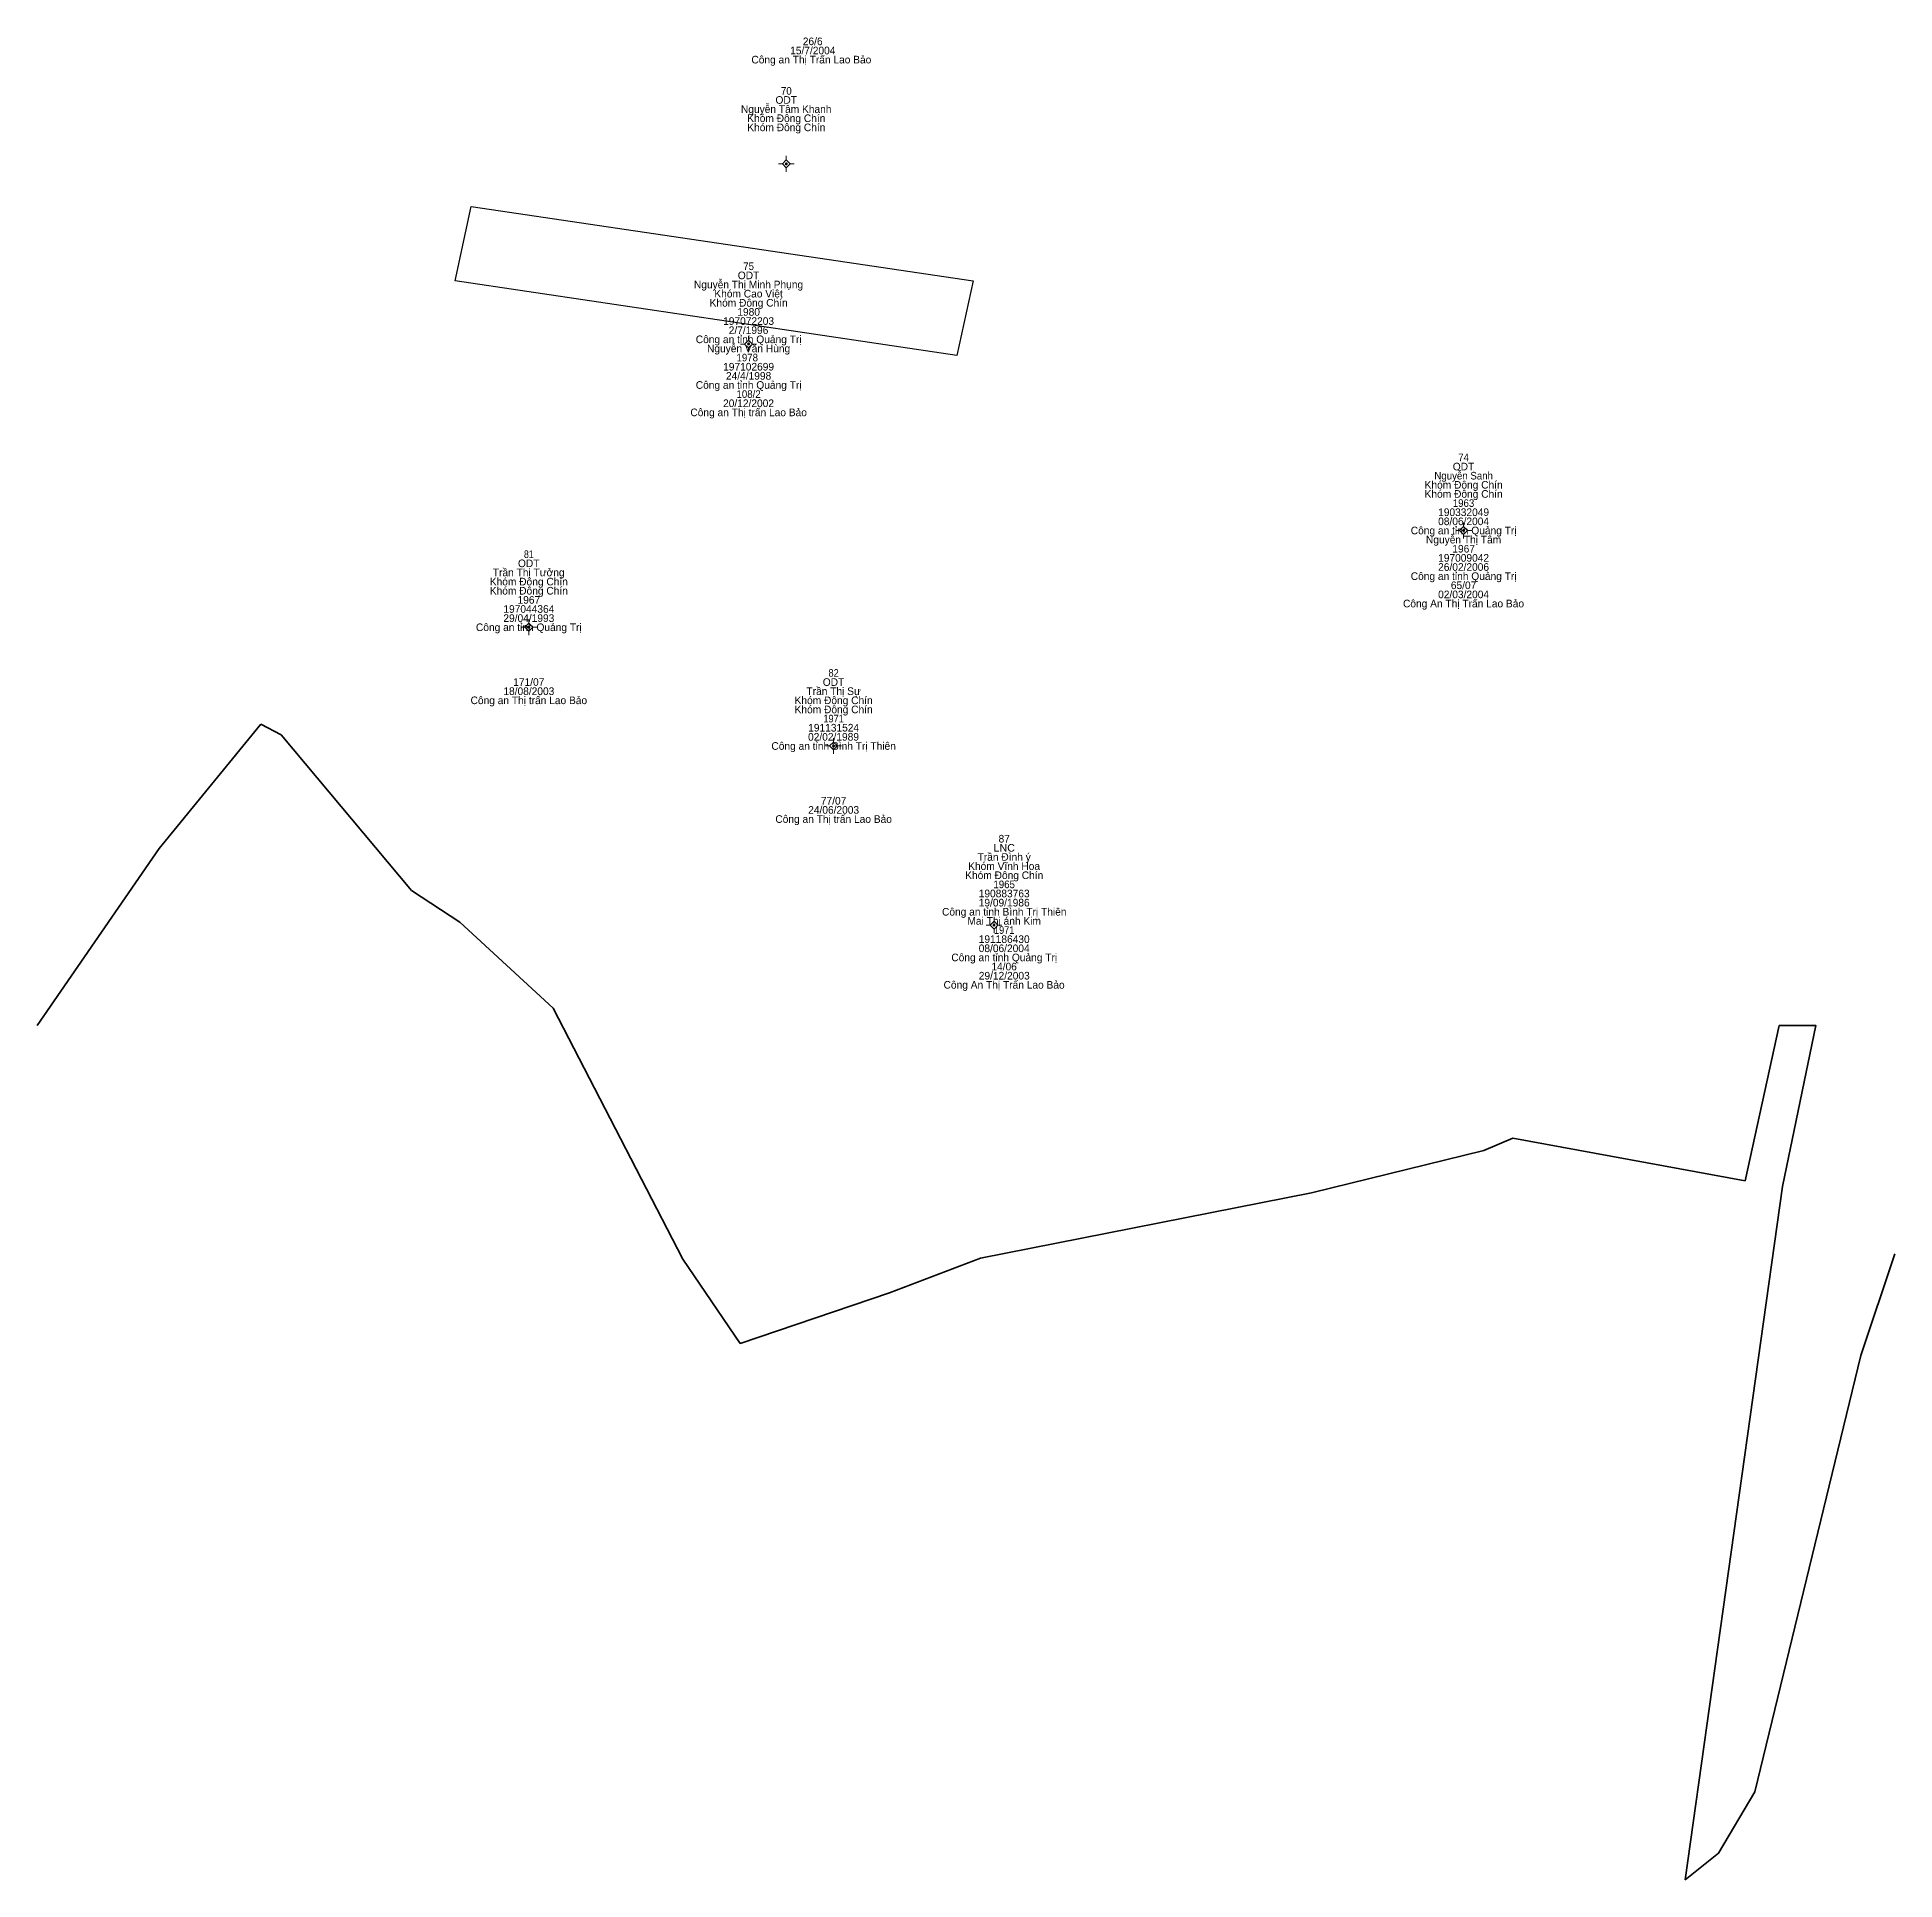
# Model space of a CAD drawing. Header units: metres. Extents: x 537984 to 538490, y 1837401 to 1838049.
# Drawn here: x 538056.2 to 538202.6, y 1837432.6 to 1837577.9 of the extents above; entities that cross this region are included whole.
import ezdxf
from ezdxf.enums import TextEntityAlignment as Align

# ---------------------------------------------------------------- set-up
doc = ezdxf.new("R2010")
doc.units = ezdxf.units.M
doc.header["$LTSCALE"] = 0.24
doc.linetypes.add('MEDIUM_DASHED', pattern=[4.5, 3, -1.5])
doc.layers.add('11', color=7, linetype='MEDIUM_DASHED', lineweight=13)
doc.layers.add('54', color=7, linetype='Continuous', lineweight=35)
doc.layers.add('15', color=7, linetype='Continuous')

msp = doc.modelspace()

# ---------------------------------------------------------------- texts
at = {"layer": '15'}
for s, p in [('Công an Thị Trấn Lao Bảo ', (538117.31, 1837575.85)), ('15/7/2004', (538117.31, 1837576.57)), ('26/6', (538117.305, 1837577.29)), ('Nguyễn Tâm Khanh', (538115.215, 1837571.95)), ('ODT', (538115.215, 1837572.67)), ('Khóm Đông Chín', (538115.225, 1837571.23)), ('Khóm Đông Chín', (538115.225, 1837570.51)), ('ODT', (538112.245, 1837558.84)), ('Nguyễn Thị Minh Phụng', (538112.245, 1837558.12)), ('Khóm Cao Việt', (538112.25, 1837557.4)), ('Khóm Đông Chín', (538112.255, 1837556.68)), ('1980', (538112.255, 1837555.96)), ('197072203', (538112.25, 1837555.24)), ('2/7/1996', (538112.245, 1837554.52)), ('Công an tỉnh Quảng Trị', (538112.255, 1837553.8)), ('Nguyễn Văn Hùng', (538112.25, 1837553.08)), ('197102699', (538112.25, 1837551.64)), ('Công an tỉnh Quảng Trị', (538112.255, 1837550.2)), ('24/4/1998', (538112.25, 1837550.92)), ('Công an Thị trấn Lao Bảo', (538112.255, 1837548.04)), ('20/12/2002', (538112.245, 1837548.76)), ('ODT', (538168.615, 1837543.77)), ('Khóm Đông Chín', (538168.625, 1837542.33)), ('Khóm Đông Chín', (538168.625, 1837541.61)), ('08/06/2004', (538168.62, 1837539.45)), ('190332049', (538168.62, 1837540.17)), ('Công an tỉnh Quảng Trị', (538168.625, 1837538.73)), ('Nguyễn Thị Tâm', (538168.62, 1837538.01)), ('197009042', (538168.62, 1837536.57)), ('1967', (538168.625, 1837537.29)), ('Trần Thị Tưởng', (538094.915, 1837535.42)), ('ODT', (538094.915, 1837536.14)), ('Công an tỉnh Quảng Trị', (538168.625, 1837535.13)), ('26/02/2006', (538168.62, 1837535.85)), ('Khóm Đông Chín', (538094.925, 1837534.7)), ('Khóm Đông Chín', (538094.925, 1837533.98)), ('02/03/2004', (538168.62, 1837533.69)), ('65/07', (538168.62, 1837534.41)), ('197044364', (538094.925, 1837532.54)), ('1967', (538094.925, 1837533.26)), ('Công An Thị Trấn Lao Bảo', (538168.615, 1837532.97)), ('Công an tỉnh Quảng Trị', (538094.925, 1837531.1)), ('29/04/1993', (538094.925, 1837531.82)), ('171/07', (538094.92, 1837526.78)), ('Trần Thị Sự', (538118.955, 1837526.06)), ('ODT', (538118.945, 1837526.78)), ('Công an Thị trấn Lao Bảo', (538094.925, 1837525.34)), ('18/08/2003', (538094.925, 1837526.06)), ('Khóm Đông Chín', (538118.955, 1837525.34)), ('Khóm Đông Chín', (538118.955, 1837524.62)), ('191131524', (538118.955, 1837523.18)), ('Công an tỉnh Bình Trị Thiên', (538118.955, 1837521.74)), ('02/02/1989', (538118.945, 1837522.46)), ('77/07', (538118.95, 1837517.42)), ('Công an Thị trấn Lao Bảo', (538118.955, 1837515.98)), ('24/06/2003', (538118.955, 1837516.7)), ('87', (538132.405, 1837514.43)), ('Trần Đình ý', (538132.4, 1837512.99)), ('Khóm Đông Chín', (538132.405, 1837511.55)), ('Khóm Vĩnh Hoa', (538132.395, 1837512.27)), ('190883763', (538132.4, 1837510.11)), ('Công an tỉnh Bình Trị Thiên', (538132.405, 1837508.67)), ('19/09/1986', (538132.4, 1837509.39)), ('Mai Thị ánh Kim', (538132.4, 1837507.95)), ('08/06/2004', (538132.4, 1837505.79)), ('191186430', (538132.4, 1837506.51)), ('Công an tỉnh Quảng Trị', (538132.405, 1837505.07)), ('14/06', (538132.395, 1837504.35)), ('Công An Thị Trấn Lao Bảo', (538132.395, 1837502.91)), ('29/12/2003', (538132.405, 1837503.63))]:
    msp.add_text(s, height=0.6, dxfattribs=at).set_placement(p, align=Align.CENTER)
for s, width, p in [('70', 0.95, (538115.225, 1837573.39)), ('75', 0.95, (538112.25, 1837559.56)), ('1978 ', 0.95, (538112.25, 1837552.36)), ('108/2', 0.95, (538112.25, 1837549.48)), ('74', 0.95, (538168.62, 1837544.49)), ('Nguyễn Sanh', 0.95, (538168.625, 1837543.05)), ('1963', 0.95, (538168.615, 1837540.89)), ('81', 0.85, (538094.92, 1837536.86)), ('82', 0.9, (538118.955, 1837527.5)), ('1971', 0.9, (538118.95, 1837523.9)), ('LNC', 1.05, (538132.405, 1837513.71)), ('1965', 0.95, (538132.4, 1837510.83)), ('1971', 0.9, (538132.4, 1837507.23))]:
    msp.add_text(s, height=0.6, dxfattribs=dict(at, width=width)).set_placement(p, align=Align.CENTER)

# ---------------------------------------------------------------- hatches: boundary and pattern name
at = {"layer": '11'}
for points in [[(538115.2949, 1837567.93, 1), (538115.1449, 1837567.93, 1)], [(538112.3249, 1837553.73, 1), (538112.1749, 1837553.73, 1)], [(538168.6949, 1837539.03, 1), (538168.5449, 1837539.03, 1)], [(538094.9949, 1837531.4, 1), (538094.8449, 1837531.4, 1)], [(538119.0249, 1837522.04, 1), (538118.8749, 1837522.04, 1)], [(538131.6749, 1837507.92, 1), (538131.5249, 1837507.92, 1)]]:
    msp.add_hatch(color=256, dxfattribs=at).paths.add_polyline_path(points)

# ---------------------------------------------------------------- linework, layer by layer
for p, q in [((538114.91, 1837567.93), (538114.6, 1837567.93)), ((538115.22, 1837568.56), (538115.22, 1837568.24)), ((538115.84, 1837567.93), (538115.53, 1837567.93)), ((538115.22, 1837567.62), (538115.22, 1837567.3)), ((538111.94, 1837553.73), (538111.62, 1837553.73)), ((538112.25, 1837554.36), (538112.25, 1837554.04)), ((538112.25, 1837553.42), (538112.25, 1837553.1)), ((538112.88, 1837553.73), (538112.56, 1837553.73)), ((538168.31, 1837539.03), (538168, 1837539.03)), ((538168.62, 1837539.66), (538168.62, 1837539.34)), ((538168.62, 1837538.72), (538168.62, 1837538.4)), ((538169.24, 1837539.03), (538168.93, 1837539.03)), ((538094.61, 1837531.4), (538094.3, 1837531.4)), ((538094.92, 1837532.02), (538094.92, 1837531.71)), ((538095.55, 1837531.4), (538095.23, 1837531.4)), ((538094.92, 1837531.09), (538094.92, 1837530.78)), ((538118.95, 1837522.66), (538118.95, 1837522.35)), ((538118.64, 1837522.04), (538118.32, 1837522.04)), ((538118.95, 1837521.73), (538118.95, 1837521.42)), ((538119.57, 1837522.04), (538119.26, 1837522.04)), ((538131.29, 1837507.92), (538130.98, 1837507.92)), ((538131.6, 1837508.54), (538131.6, 1837508.23)), ((538132.22, 1837507.92), (538131.91, 1837507.92)), ((538131.6, 1837507.61), (538131.6, 1837507.3))]:
    msp.add_line(p, q, dxfattribs=at)
for points in [[(538115.22, 1837568.24), (538114.91, 1837567.93), (538115.22, 1837567.62), (538115.53, 1837567.93)], [(538112.25, 1837554.04), (538111.94, 1837553.73), (538112.25, 1837553.42), (538112.56, 1837553.73)], [(538168.62, 1837539.34), (538168.31, 1837539.03), (538168.62, 1837538.72), (538168.93, 1837539.03)], [(538094.92, 1837531.71), (538094.61, 1837531.4), (538094.92, 1837531.09), (538095.23, 1837531.4)], [(538118.95, 1837522.35), (538118.64, 1837522.04), (538118.95, 1837521.73), (538119.26, 1837522.04)], [(538131.6, 1837508.23), (538131.29, 1837507.92), (538131.6, 1837507.61), (538131.91, 1837507.92)]]:
    msp.add_lwpolyline(points, close=True, dxfattribs=at)
at = {"layer": '11', "linetype": 'Continuous', "lineweight": 25}
msp.add_lwpolyline([(538129.95, 1837558.7), (538128.68, 1837552.83), (538089.11, 1837558.71), (538090.38, 1837564.57)], close=True, dxfattribs=at)
at = {"layer": '11'}
for centre in [(538115.2199, 1837567.93), (538112.2499, 1837553.73), (538168.6199, 1837539.03), (538094.9199, 1837531.4), (538118.9499, 1837522.04), (538131.5999, 1837507.92)]:
    msp.add_circle(centre, 0.075, dxfattribs=at)
at = {"layer": '54'}
for p, q in [((538193.49, 1837500), (538190.83, 1837487.75)), ((538172.49, 1837491.13), (538190.83, 1837487.75)), ((538186.1, 1837432.65), (538193.75, 1837487.32))]:
    msp.add_line(p, q, dxfattribs=at)
for points in [[(538073.79, 1837523.75), (538065.77, 1837513.96), (538056.16, 1837500)], [(538073.79, 1837523.75), (538075.39, 1837522.92), (538085.67, 1837510.65), (538089.48, 1837508.15)], [(538172.49, 1837491.13), (538170.21, 1837490.16), (538156.63, 1837486.82), (538130.53, 1837481.66), (538123.35, 1837478.92), (538111.59, 1837474.94), (538107.06, 1837481.57), (538096.83, 1837501.38), (538089.48, 1837508.15)], [(538193.49, 1837500), (538196.4, 1837500), (538196.4, 1837500), (538193.75, 1837487.32)], [(538202.62, 1837481.99), (538199.94, 1837474), (538191.59, 1837439.59), (538188.73, 1837434.75), (538186.1, 1837432.65)]]:
    msp.add_lwpolyline(points, dxfattribs=at)

msp.set_redraw_order([(e.dxf.handle, doc.entitydb.next_handle()) for e in msp.query("TEXT MTEXT ATTDEF DIMENSION ARC_DIMENSION")])  # texts and dimensions are drawn at this point

doc.saveas('drawing.dxf')
